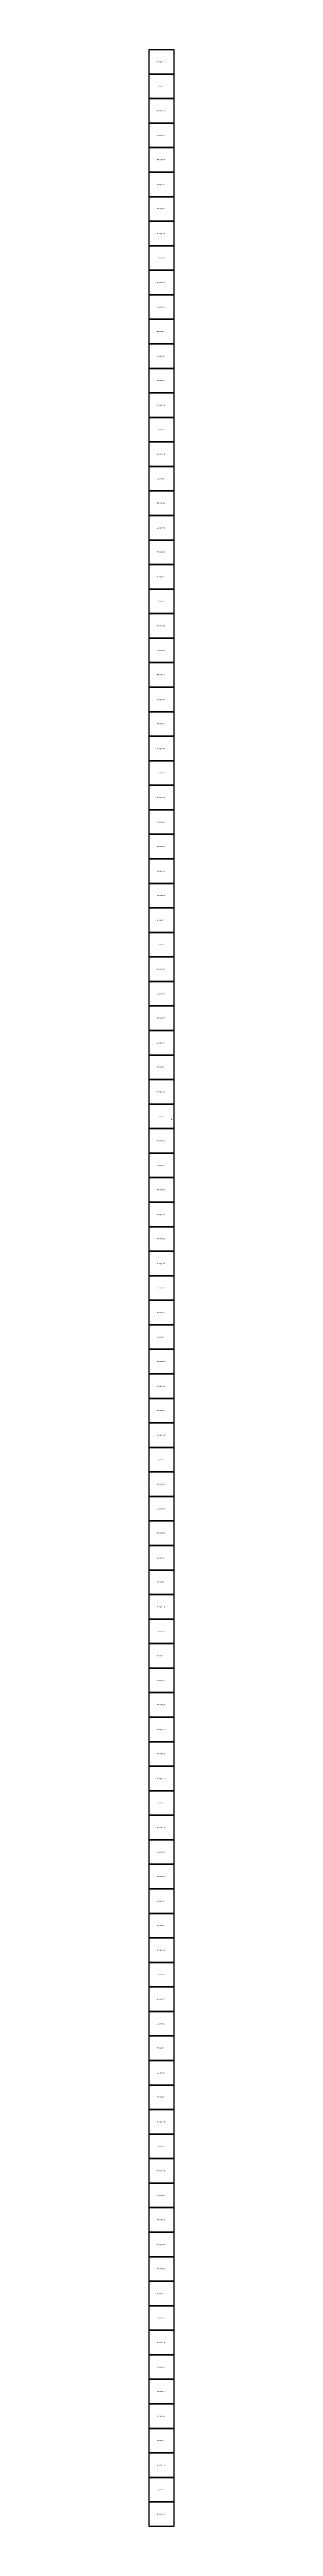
# Model space of a CAD drawing. Extents: x 546000 to 599000, y 7210000 to 7363000.
# Drawn here: x 553000 to 554000, y 7212000 to 7313000 of the extents above; entities that cross this region are included whole.
import ezdxf

# ---------------------------------------------------------------- set-up
doc = ezdxf.new("R2010")
doc.units = 0
doc.layers.add('FEATUREATTRIBS', color=7, linetype='Continuous')

msp = doc.modelspace()

# ---------------------------------------------------------------- linework, layer by layer
at = {"layer": 'FEATUREATTRIBS'}
for p, q in [((553925, 7269377), (553909, 7269380)), ((553912, 7269379), (553912, 7269380)), ((553912, 7269380), (553912, 7269380)), ((553912, 7269380), (553912, 7269379))]:
    msp.add_line(p, q, dxfattribs=at)
for points in [[(553000, 7312000), (553000, 7313000), (554000, 7313000), (554000, 7312000)], [(553000, 7311000), (553000, 7312000), (554000, 7312000), (554000, 7311000)], [(553000, 7310000), (553000, 7311000), (554000, 7311000), (554000, 7310000)], [(553000, 7309000), (553000, 7310000), (554000, 7310000), (554000, 7309000)], [(553000, 7308000), (553000, 7309000), (554000, 7309000), (554000, 7308000)], [(553000, 7307000), (553000, 7308000), (554000, 7308000), (554000, 7307000)], [(553000, 7306000), (553000, 7307000), (554000, 7307000), (554000, 7306000)], [(553000, 7305000), (553000, 7306000), (554000, 7306000), (554000, 7305000)], [(553000, 7304000), (553000, 7305000), (554000, 7305000), (554000, 7304000)], [(553000, 7303000), (553000, 7304000), (554000, 7304000), (554000, 7303000)], [(553000, 7302000), (553000, 7303000), (554000, 7303000), (554000, 7302000)], [(553000, 7301000), (553000, 7302000), (554000, 7302000), (554000, 7301000)], [(553000, 7300000), (553000, 7301000), (554000, 7301000), (554000, 7300000)], [(553000, 7299000), (553000, 7300000), (554000, 7300000), (554000, 7299000)], [(553000, 7298000), (553000, 7299000), (554000, 7299000), (554000, 7298000)], [(553000, 7297000), (553000, 7298000), (554000, 7298000), (554000, 7297000)], [(553000, 7296000), (553000, 7297000), (554000, 7297000), (554000, 7296000)], [(553000, 7295000), (553000, 7296000), (554000, 7296000), (554000, 7295000)], [(553000, 7294000), (553000, 7295000), (554000, 7295000), (554000, 7294000)], [(553000, 7293000), (553000, 7294000), (554000, 7294000), (554000, 7293000)], [(553000, 7292000), (553000, 7293000), (554000, 7293000), (554000, 7292000)], [(553000, 7291000), (553000, 7292000), (554000, 7292000), (554000, 7291000)], [(553000, 7290000), (553000, 7291000), (554000, 7291000), (554000, 7290000)], [(553000, 7289000), (553000, 7290000), (554000, 7290000), (554000, 7289000)], [(553000, 7288000), (553000, 7289000), (554000, 7289000), (554000, 7288000)], [(553000, 7287000), (553000, 7288000), (554000, 7288000), (554000, 7287000)], [(553000, 7286000), (553000, 7287000), (554000, 7287000), (554000, 7286000)], [(553000, 7285000), (553000, 7286000), (554000, 7286000), (554000, 7285000)], [(553000, 7284000), (553000, 7285000), (554000, 7285000), (554000, 7284000)], [(553000, 7283000), (553000, 7284000), (554000, 7284000), (554000, 7283000)], [(553000, 7282000), (553000, 7283000), (554000, 7283000), (554000, 7282000)], [(553000, 7281000), (553000, 7282000), (554000, 7282000), (554000, 7281000)], [(553000, 7280000), (553000, 7281000), (554000, 7281000), (554000, 7280000)], [(553000, 7279000), (553000, 7280000), (554000, 7280000), (554000, 7279000)], [(553000, 7278000), (553000, 7279000), (554000, 7279000), (554000, 7278000)], [(553000, 7277000), (553000, 7278000), (554000, 7278000), (554000, 7277000)], [(553000, 7276000), (553000, 7277000), (554000, 7277000), (554000, 7276000)], [(553000, 7275000), (553000, 7276000), (554000, 7276000), (554000, 7275000)], [(553000, 7274000), (553000, 7275000), (554000, 7275000), (554000, 7274000)], [(553000, 7273000), (553000, 7274000), (554000, 7274000), (554000, 7273000)], [(553000, 7272000), (553000, 7273000), (554000, 7273000), (554000, 7272000)], [(553000, 7271000), (553000, 7272000), (554000, 7272000), (554000, 7271000)], [(553000, 7270000), (553000, 7271000), (554000, 7271000), (554000, 7270000)], [(553000, 7269000), (553000, 7270000), (554000, 7270000), (554000, 7269000)], [(553000, 7268000), (553000, 7269000), (554000, 7269000), (554000, 7268000)], [(553000, 7267000), (553000, 7268000), (554000, 7268000), (554000, 7267000)], [(553000, 7266000), (553000, 7267000), (554000, 7267000), (554000, 7266000)], [(553000, 7265000), (553000, 7266000), (554000, 7266000), (554000, 7265000)], [(553000, 7264000), (553000, 7265000), (554000, 7265000), (554000, 7264000)], [(553000, 7263000), (553000, 7264000), (554000, 7264000), (554000, 7263000)], [(553000, 7262000), (553000, 7263000), (554000, 7263000), (554000, 7262000)], [(553000, 7261000), (553000, 7262000), (554000, 7262000), (554000, 7261000)], [(553000, 7260000), (553000, 7261000), (554000, 7261000), (554000, 7260000)], [(553000, 7259000), (553000, 7260000), (554000, 7260000), (554000, 7259000)], [(553000, 7258000), (553000, 7259000), (554000, 7259000), (554000, 7258000)], [(553000, 7257000), (553000, 7258000), (554000, 7258000), (554000, 7257000)], [(553000, 7256000), (553000, 7257000), (554000, 7257000), (554000, 7256000)], [(553000, 7255000), (553000, 7256000), (554000, 7256000), (554000, 7255000)], [(553000, 7254000), (553000, 7255000), (554000, 7255000), (554000, 7254000)], [(553000, 7253000), (553000, 7254000), (554000, 7254000), (554000, 7253000)], [(553000, 7252000), (553000, 7253000), (554000, 7253000), (554000, 7252000)], [(553000, 7251000), (553000, 7252000), (554000, 7252000), (554000, 7251000)], [(553000, 7250000), (553000, 7251000), (554000, 7251000), (554000, 7250000)], [(553000, 7249000), (553000, 7250000), (554000, 7250000), (554000, 7249000)], [(553000, 7248000), (553000, 7249000), (554000, 7249000), (554000, 7248000)], [(553000, 7247000), (553000, 7248000), (554000, 7248000), (554000, 7247000)], [(553000, 7246000), (553000, 7247000), (554000, 7247000), (554000, 7246000)], [(553000, 7245000), (553000, 7246000), (554000, 7246000), (554000, 7245000)], [(553000, 7244000), (553000, 7245000), (554000, 7245000), (554000, 7244000)], [(553000, 7243000), (553000, 7244000), (554000, 7244000), (554000, 7243000)], [(553000, 7242000), (553000, 7243000), (554000, 7243000), (554000, 7242000)], [(553000, 7241000), (553000, 7242000), (554000, 7242000), (554000, 7241000)], [(553000, 7240000), (553000, 7241000), (554000, 7241000), (554000, 7240000)], [(553000, 7239000), (553000, 7240000), (554000, 7240000), (554000, 7239000)], [(553000, 7238000), (553000, 7239000), (554000, 7239000), (554000, 7238000)], [(553000, 7237000), (553000, 7238000), (554000, 7238000), (554000, 7237000)], [(553000, 7236000), (553000, 7237000), (554000, 7237000), (554000, 7236000)], [(553000, 7235000), (553000, 7236000), (554000, 7236000), (554000, 7235000)], [(553000, 7234000), (553000, 7235000), (554000, 7235000), (554000, 7234000)], [(553000, 7233000), (553000, 7234000), (554000, 7234000), (554000, 7233000)], [(553000, 7232000), (553000, 7233000), (554000, 7233000), (554000, 7232000)], [(553000, 7231000), (553000, 7232000), (554000, 7232000), (554000, 7231000)], [(553000, 7230000), (553000, 7231000), (554000, 7231000), (554000, 7230000)], [(553000, 7229000), (553000, 7230000), (554000, 7230000), (554000, 7229000)], [(553000, 7228000), (553000, 7229000), (554000, 7229000), (554000, 7228000)], [(553000, 7227000), (553000, 7228000), (554000, 7228000), (554000, 7227000)], [(553000, 7226000), (553000, 7227000), (554000, 7227000), (554000, 7226000)], [(553000, 7225000), (553000, 7226000), (554000, 7226000), (554000, 7225000)], [(553000, 7224000), (553000, 7225000), (554000, 7225000), (554000, 7224000)], [(553000, 7223000), (553000, 7224000), (554000, 7224000), (554000, 7223000)], [(553000, 7222000), (553000, 7223000), (554000, 7223000), (554000, 7222000)], [(553000, 7221000), (553000, 7222000), (554000, 7222000), (554000, 7221000)], [(553000, 7220000), (553000, 7221000), (554000, 7221000), (554000, 7220000)], [(553000, 7219000), (553000, 7220000), (554000, 7220000), (554000, 7219000)], [(553000, 7218000), (553000, 7219000), (554000, 7219000), (554000, 7218000)], [(553000, 7217000), (553000, 7218000), (554000, 7218000), (554000, 7217000)], [(553000, 7216000), (553000, 7217000), (554000, 7217000), (554000, 7216000)], [(553000, 7215000), (553000, 7216000), (554000, 7216000), (554000, 7215000)], [(553000, 7214000), (553000, 7215000), (554000, 7215000), (554000, 7214000)], [(553000, 7213000), (553000, 7214000), (554000, 7214000), (554000, 7213000)], [(553000, 7212000), (553000, 7213000), (554000, 7213000), (554000, 7212000)]]:
    msp.add_lwpolyline(points, close=True, dxfattribs=at)

# ---------------------------------------------------------------- texts
for s, p in [('E553_N7312', (553308, 7312480)), ('E553_N7311', (553308, 7311480)), ('E553_N7310', (553308, 7310480)), ('E553_N7309', (553308, 7309480)), ('E553_N7308', (553308, 7308480)), ('E553_N7307', (553308, 7307480)), ('E553_N7306', (553308, 7306480)), ('E553_N7305', (553308, 7305480)), ('E553_N7304', (553308, 7304480)), ('E553_N7303', (553308, 7303480)), ('E553_N7302', (553308, 7302480)), ('E553_N7301', (553308, 7301480)), ('E553_N7300', (553308, 7300480)), ('E553_N7299', (553308, 7299480)), ('E553_N7298', (553308, 7298480)), ('E553_N7297', (553308, 7297480)), ('E553_N7296', (553308, 7296480)), ('E553_N7295', (553308, 7295480)), ('E553_N7294', (553308, 7294480)), ('E553_N7293', (553308, 7293480)), ('E553_N7292', (553308, 7292480)), ('E553_N7291', (553308, 7291480)), ('E553_N7290', (553308, 7290480)), ('E553_N7289', (553308, 7289480)), ('E553_N7288', (553308, 7288480)), ('E553_N7287', (553308, 7287480)), ('E553_N7286', (553308, 7286480)), ('E553_N7285', (553308, 7285480)), ('E553_N7284', (553308, 7284480)), ('E553_N7283', (553308, 7283480)), ('E553_N7282', (553308, 7282480)), ('E553_N7281', (553308, 7281480)), ('E553_N7280', (553308, 7280480)), ('E553_N7279', (553308, 7279480)), ('E553_N7278', (553308, 7278480)), ('E553_N7277', (553308, 7277480)), ('E553_N7276', (553308, 7276480)), ('E553_N7275', (553308, 7275480)), ('E553_N7274', (553308, 7274480)), ('E553_N7273', (553308, 7273480)), ('E553_N7272', (553308, 7272480)), ('E553_N7271', (553308, 7271480)), ('E553_N7270', (553308, 7270480)), ('E553_N7269', (553308, 7269480)), ('E553_N7268', (553308, 7268480)), ('E553_N7267', (553308, 7267480)), ('E553_N7266', (553308, 7266480)), ('E553_N7265', (553308, 7265480)), ('E553_N7264', (553308, 7264480)), ('E553_N7263', (553308, 7263480)), ('E553_N7262', (553308, 7262480)), ('E553_N7261', (553308, 7261480)), ('E553_N7260', (553308, 7260480)), ('E553_N7259', (553308, 7259480)), ('E553_N7258', (553308, 7258480)), ('E553_N7257', (553308, 7257480)), ('E553_N7256', (553308, 7256480)), ('E553_N7255', (553308, 7255480)), ('E553_N7254', (553308, 7254480)), ('E553_N7253', (553308, 7253480)), ('E553_N7252', (553308, 7252480)), ('E553_N7251', (553308, 7251480)), ('E553_N7250', (553308, 7250480)), ('E553_N7249', (553308, 7249480)), ('E553_N7248', (553308, 7248480)), ('E553_N7247', (553308, 7247480)), ('E553_N7246', (553308, 7246480)), ('E553_N7245', (553308, 7245480)), ('E553_N7244', (553308, 7244480)), ('E553_N7243', (553308, 7243480)), ('E553_N7242', (553308, 7242480)), ('E553_N7241', (553308, 7241480)), ('E553_N7240', (553308, 7240480)), ('E553_N7239', (553308, 7239480)), ('E553_N7238', (553308, 7238480)), ('E553_N7237', (553308, 7237480)), ('E553_N7236', (553308, 7236480)), ('E553_N7235', (553308, 7235480)), ('E553_N7234', (553308, 7234480)), ('E553_N7233', (553308, 7233480)), ('E553_N7232', (553308, 7232480)), ('E553_N7231', (553308, 7231480)), ('E553_N7230', (553308, 7230480)), ('E553_N7229', (553308, 7229480)), ('E553_N7228', (553308, 7228480)), ('E553_N7227', (553308, 7227480)), ('E553_N7226', (553308, 7226480)), ('E553_N7225', (553308, 7225480)), ('E553_N7224', (553308, 7224480)), ('E553_N7223', (553308, 7223480)), ('E553_N7222', (553308, 7222480)), ('E553_N7221', (553308, 7221480)), ('E553_N7220', (553308, 7220480)), ('E553_N7219', (553308, 7219480)), ('E553_N7218', (553308, 7218480)), ('E553_N7217', (553308, 7217480)), ('E553_N7216', (553308, 7216480)), ('E553_N7215', (553308, 7215480)), ('E553_N7214', (553308, 7214480)), ('E553_N7213', (553308, 7213480)), ('E553_N7212', (553308, 7212480))]:
    msp.add_text(s, height=40, dxfattribs=at).set_placement(p)

doc.saveas('drawing.dxf')
